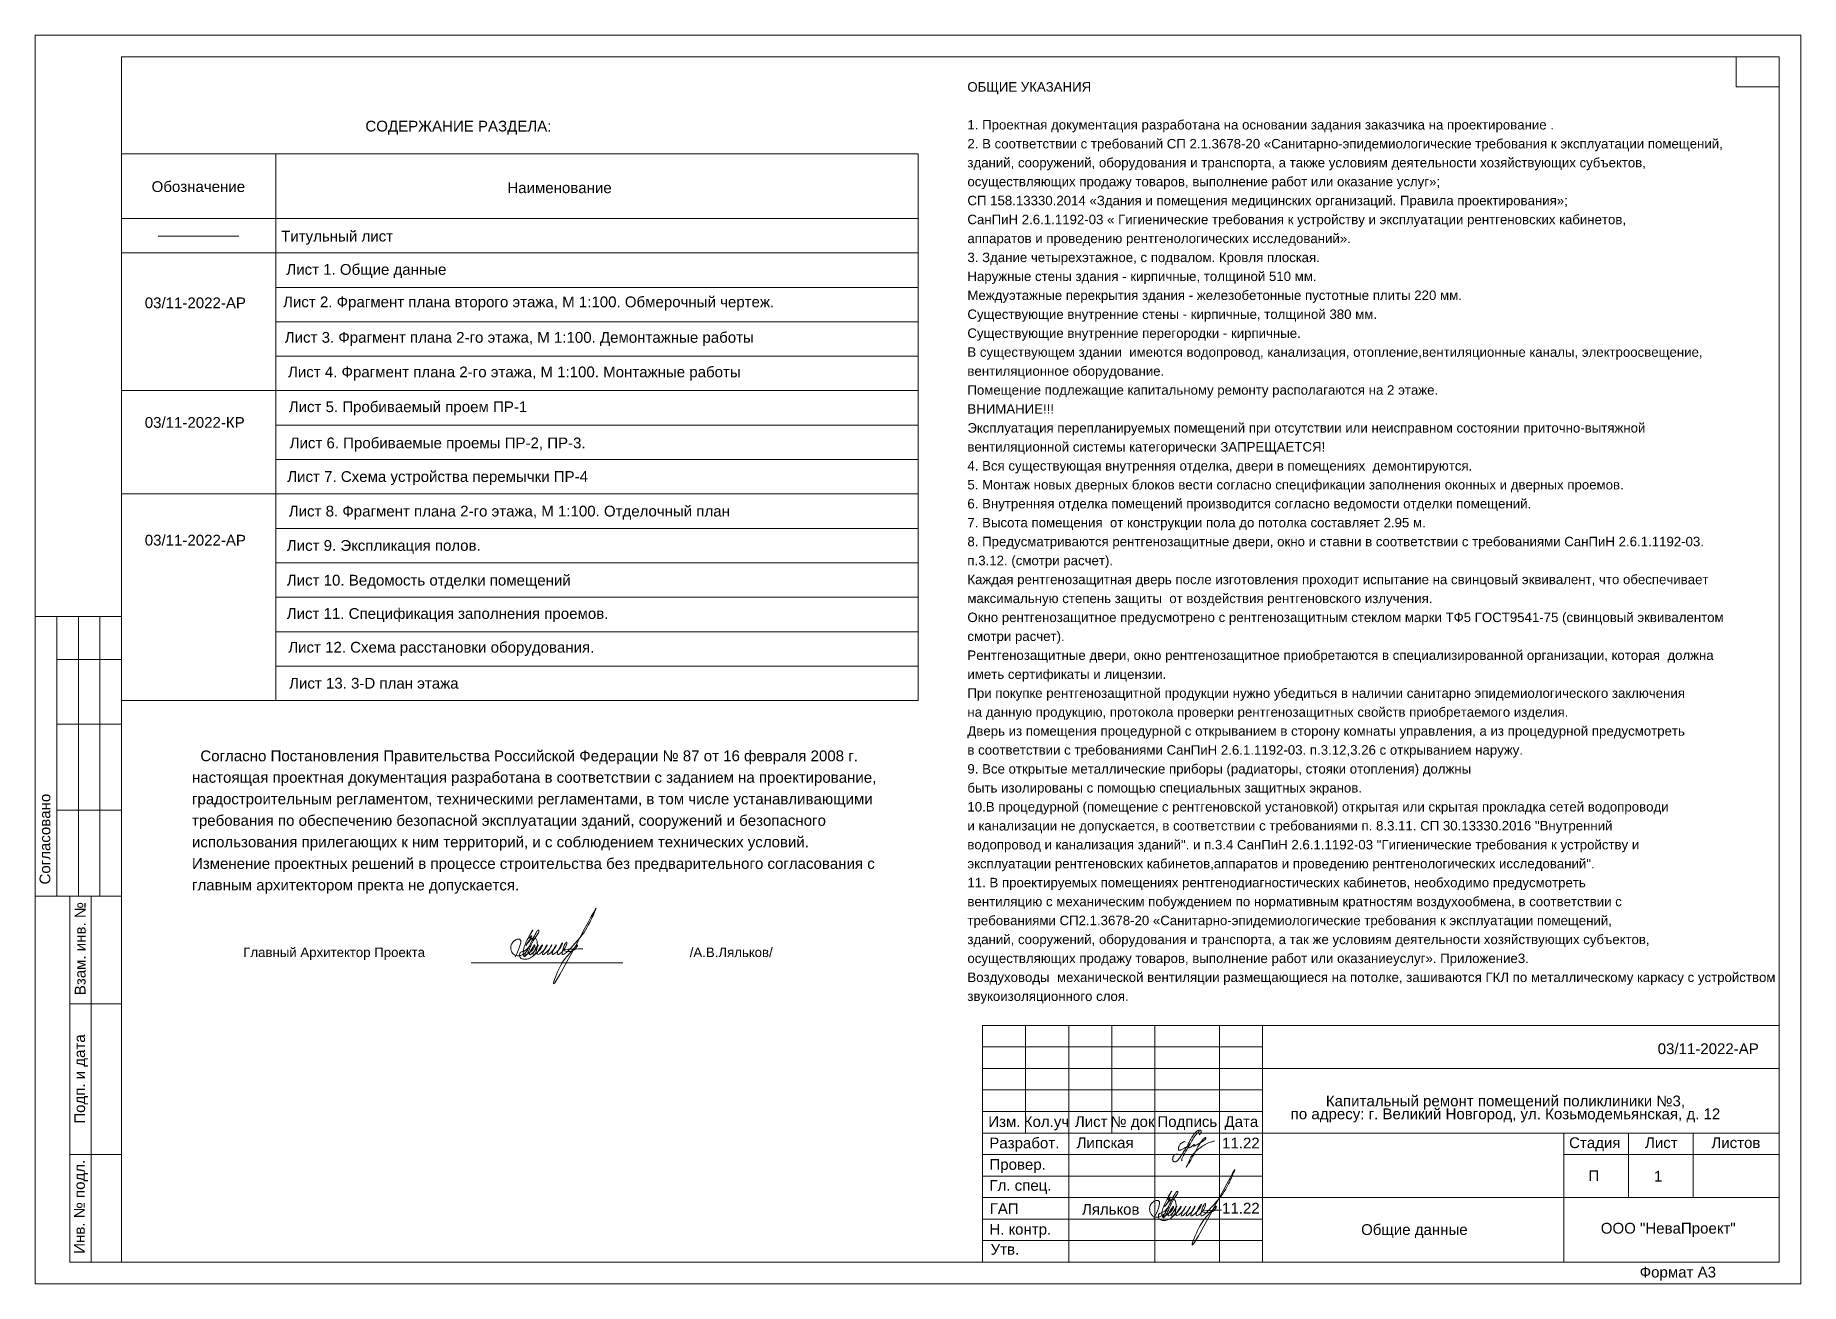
# Model space of a CAD drawing. Header units: metres. Extents: x 14591 to 15202, y 5442 to 5571.
# Drawn here: x 14635.02 to 14676.02, y 5478.8 to 5507.8 of the extents above; entities that cross this region are included whole.
import ezdxf
from ezdxf.enums import TextEntityAlignment as Align

# ---------------------------------------------------------------- set-up
doc = ezdxf.new("R2010")
doc.units = ezdxf.units.M
doc.header["$MEASUREMENT"] = 0
for name, color, linetype, lineweight in [('Level 1', 7, 'Continuous', 0), ('Level 17', 7, 'Continuous', 0), ('Level 50', 7, 'Continuous', 0), ('Level 63', 7, 'Continuous', 0), ('ВК', 7, 'Continuous', 0)]:
    doc.layers.add(name, color=color, linetype=linetype, lineweight=lineweight)
doc.styles.add('ARIAL', font='arial.ttf')
doc.styles.add('Style-Arial', font='arial.ttf')
doc.styles.add('Style-Arial Narrow', font='ARIALN.TTF')

msp = doc.modelspace()

# ---------------------------------------------------------------- texts
at = {"color": 7, "linetype": 'Continuous', "lineweight": 0, "style": 'Style-Arial'}
for s, p in [('03/11-2022-АР', (14637.56632232, 5501.58340388)), ('03/11-2022-КР', (14637.56632232, 5498.80534391)), ('03/11-2022-АР', (14637.56632232, 5496.0701002))]:
    msp.add_text(s, height=0.25, dxfattribs=at).set_placement(p, align=Align.MIDDLE_LEFT)
msp.add_text('03/11-2022-АР', height=0.25, dxfattribs=at).set_placement((14672.70217823, 5484.38243262), align=Align.TOP_LEFT)
msp.add_text('Липская', height=0.25, dxfattribs=at).set_placement((14659.86828295, 5482.19799699), align=Align.TOP_CENTER)
at = {"color": 18, "linetype": 'Continuous', "lineweight": 13, "true_color": 0x000000, "style": 'ARIAL'}
for s, p in [('11.22', (14663.02183308, 5482.19016211)), ('П', (14671.22213622, 5481.43308009)), ('11.22', (14663.02183308, 5480.67770663))]:
    msp.add_text(s, height=0.25, dxfattribs=at).set_placement(p, align=Align.TOP_CENTER)
at = {"color": 7, "lineweight": 13, "style": 'Style-Arial'}
for s, p in [('1', (14672.61776328, 5481.42212319)), ('Ляльков', (14659.33040353, 5480.6511293))]:
    msp.add_text(s, height=0.25, dxfattribs=at).set_placement(p, align=Align.TOP_LEFT)
at = {"color": 7, "linetype": 'Continuous', "lineweight": 13, "char_height": 0.25, "attachment_point": 5, "line_spacing_factor": 0.6, "style": 'Style-Arial'}
for s, insert in [('Лист 2. Фрагмент плана второго этажа, М 1:100. Обмерочный чертеж.', (14646.48045637, 5501.56805554)), ('Лист 3. Фрагмент плана 2-го этажа, М 1:100. Демонтажные работы ', (14646.26450878, 5500.7439727)), ('Лист 4. Фрагмент плана 2-го этажа, М 1:100. Монтажные работы ', (14646.14882258, 5499.94052387)), ('Лист 5. Пробиваемый проем ПР-1', (14643.67892208, 5499.13208966)), ('Лист 6. Пробиваемые проемы ПР-2, ПР-3.', (14644.367255, 5498.29191738)), ('Лист 7. Схема устройства перемычки ПР-4', (14644.367255, 5497.51103263)), ('Лист 8. Фрагмент плана 2-го этажа, М 1:100. Отделочный план', (14646.03313637, 5496.70770828)), ('Лист 9. Экспликация полов. ', (14643.11636752, 5495.91159244)), ('Лист 10. Ведомость отделки помещений', (14644.16277401, 5495.10485157)), ('\\pt10.5;Лист 11. Спецификация заполнения проемов. ', (14644.59796319, 5494.32910013)), ('Лист 12. Схема расстановки оборудования.', (14644.45252911, 5493.54554596)), ('Лист 13. 3-D план этажа ', (14642.88580734, 5492.74554596)), ('Общие данные', (14667.05212345, 5480.01941615))]:
    msp.add_mtext(s, dxfattribs=dict(at, insert=insert))
at = {"linetype": 'Continuous', "lineweight": 0, "insert": (14669.16724061, 5482.85608411), "char_height": 0.25, "attachment_point": 5, "line_spacing_factor": 0.72, "style": 'Style-Arial'}
msp.add_mtext('Капитальный ремонт помещений поликлиники №3, \\Pпо адресу: г. Великий Новгород, ул. Козьмодемьянская, д. 12', dxfattribs=at)
at = {"layer": 'Level 1', "color": 7, "linetype": 'Continuous', "lineweight": 0, "style": 'Style-Arial'}
for s, height, p in [('СОДЕРЖАНИЕ РАЗДЕЛА:', 0.25, (14642.69011703, 5505.81355228)), ('Главный Архитектор Проекта                                                                        /А.В.Ляльков/', 0.22, (14639.85246901, 5486.60615391))]:
    msp.add_text(s, height=height, dxfattribs=at).set_placement(p, align=Align.TOP_LEFT)
at = {"layer": 'Level 1', "color": 7, "linetype": 'Continuous', "lineweight": 13}
for s, insert, char_height, attachment_point, line_spacing_factor, style in [('ОБЩИЕ УКАЗАНИЯ\\P\\P1. Проектная документация разработана на основании задания заказчика на проектирование .\\P2. В соответствии с \\C250;\\c0;требований СП 2.1.3678-20 «Санитарно-эпидемиологические требования к эксплуатации помещений, \\Pзданий, сооружений, оборудования и транспорта, а также условиям деятельности хозяйствующих субъектов, \\Pосуществляющих продажу товаров, выполнение работ или оказание услуг»; \\PСП 158.13330.2014 «Здания и помещения медицинских организаций. Правила проектирования»; \\PСанПиН 2.6.1.1192-03 « Гигиенические требования к устройству и эксплуатации рентгеновских кабинетов, \\Pаппаратов и проведению рентгенологических исследований».\\P\\C7;3. Здание четырехэтажное, с подвалом. Кровля плоская.\\PНаружные стены здания - кирпичные, толщиной 510 мм.\\PМеждуэтажные перекрытия здания - железобетонные пустотные плиты 220 мм. \\PСуществующие внутренние стены - кирпичные, толщиной 380 мм.\\PСуществующие внутренние перегородки - кирпичные.\\PВ существующем здании  имеются водопровод, канализация, отопление,вентиляционные каналы, электроосвещение, \\Pвентиляционное оборудование.\\PПомещение подлежащие капитальному ремонту располагаются на 2 этаже.\\PВНИМАНИЕ!!!\\PЭксплуатация перепланируемых помещений при отсутствии или неисправном состоянии приточно-вытяжной \\Pвентиляционной системы категорически ЗАПРЕЩАЕТСЯ!\\P4. Вся существующая внутренняя отделка, двери в помещениях  демонтируются.\\P5. Монтаж новых дверных блоков вести согласно спецификации заполнения оконных и дверных проемов.\\P6. Внутренняя отделка помещений производится согласно ведомости отделки помещений.\\P7. Высота помещения  от конструкции пола до потолка составляет 2.95 м.\\P8. Предусматриваются рентгенозащитные двери, окно и ставни в соответствии с требованиями СанПиН 2.6.1.1192-03.  \\Pп.3.12. (смотри расчет).\\PКаждая рентгенозащитная дверь после изготовления проходит испытание на свинцовый эквивалент, что обеспечивает \\Pмаксимальную степень защиты  от воздействия рентгеновского излучения.\\PОкно рентгенозащитное предусмотрено с рентгенозащитным стеклом марки ТФ5 ГОСТ9541-75 (свинцовый эквивалентом \\Pсмотри расчет).\\PРентгенозащитные двери, окно рентгенозащитное приобретаются в специализированной организации, которая  должна \\Pиметь сертификаты и лицензии.\\PПри покупке рентгенозащитной продукции нужно убедиться в наличии санитарно эпидемиологического заключения \\Pна данную продукцию, протокола проверки рентгенозащитных свойств приобретаемого изделия.\\PДверь из помещения процедурной с открыванием в сторону комнаты управления, а из процедурной предусмотреть  \\Pв соответствии с требованиями СанПиН 2.6.1.1192-03. п.3.12,3.26 с открыванием наружу.\\P9. Все открытые металлические приборы (радиаторы, стояки отопления) должны \\Pбыть изолированы с помощью специальных защитных экранов.\\P10.В процедурной (помещение с рентгеновской установкой) открытая или скрытая прокладка сетей водопроводи \\Pи канализации не допускается, в соответствии с требованиями п. 8.3.11. СП 30.13330.2016 "Внутренний \\Pводопровод и канализация зданий". и п.3.4 СанПиН 2.6.1.1192-03 "Гигиенические требования к устройству и \\Pэксплуатации рентгеновских кабинетов,аппаратов и проведению рентгенологических исследований". \\P11. \\C250;\\c0;В проектируемых помещениях рентгенодиагностических кабинетов, необходимо предусмотреть\\Pвентиляцию с механическим побуждением по нормативным кратностям воздухообмена, в соответствии с \\Pтребованиями СП2.1.3678-20 «Санитарно-эпидемиологические требования к эксплуатации помещений, \\Pзданий, сооружений, оборудования и транспорта, а так же условиям деятельности хозяйствующих субъектов, \\Pосуществляющих продажу товаров, выполнение работ или оказаниеуслуг». Приложение3. \\PВоздуховоды  механической вентиляции размещающиеся на потолке, зашиваются ГКЛ по металлическому каркасу с устройством\\Pзвукоизоляционного слоя.\\P', (14656.67091025, 5506.7105933), 0.22, 1, 1.2, 'Style-Arial'), ('\\fArial|b0|i0|c204204|p39;Обозначение', (14638.81078142, 5504.28179343), 0.25, 5, 0.6, 'Style-Arial Narrow'), ('\\fArial|b0|i0|c204204|p39;Наименование', (14647.19778583, 5504.2553031), 0.25, 5, 0.6, 'Style-Arial Narrow'), ('\\fArial|b0|i0|c204204|p39;Титульный лист', (14642.03294497, 5503.09567495), 0.25, 5, 0.6, 'Style-Arial Narrow'), ('  Согласно Постановления Правительства Российской Федерации № 87 от 16 февраля 2008 г.\\Pнастоящая проектная документация разработана в соответствии с заданием на проектирование, \\Pградостроительным регламентом, техническими регламентами, в том числе устанавливающими \\Pтребования по обеспечению безопасной эксплуатации зданий, сооружений и безопасного \\Pиспользования прилегающих к ним территорий, и с соблюдением технических условий.\\PИзменение проектных решений в процессе строительства без предварительного согласования с \\Pглавным архитектором пректа не допускается.', (14638.66278513, 5491.18525175), 0.25, 1, 1.2, 'Style-Arial')]:
    msp.add_mtext(s, dxfattribs=dict(at, insert=insert, char_height=char_height, attachment_point=attachment_point, line_spacing_factor=line_spacing_factor, style=style))
at = {"layer": 'Level 17', "color": 7, "linetype": 'Continuous', "lineweight": 0, "insert": (14642.71250491, 5502.32327169), "char_height": 0.25, "attachment_point": 5, "line_spacing_factor": 0.6, "style": 'Style-Arial'}
msp.add_mtext('Лист 1. Общие данные', dxfattribs=at)

# ---------------------------------------------------------------- blocks, each defined once
blk = doc.blocks.new('*U150')
at = {"layer": 'Level 50', "color": 7, "linetype": 'Continuous', "lineweight": 0}
for p, q in [((-20.487, 14.5), (20.513, 14.5)), ((-20.487, -14.5), (-20.487, 14.5)), ((20.513, 14.5), (20.513, -14.5)), ((20.513, -14.5), (-20.487, -14.5))]:
    blk.add_line(p, q, dxfattribs=at)
at = {"layer": 'Level 50', "color": 7, "linetype": 'Continuous', "lineweight": 13}
for p, q in [((-18.487, 14), (20.013, 14)), ((-18.487, 14), (-18.487, -14)), ((19.013, 14), (19.013, 13.3)), ((20.013, 14), (20.013, -14)), ((19.013, 13.3), (20.013, 13.3)), ((-18.926, -14), (20.013, -14))]:
    blk.add_line(p, q, dxfattribs=at)
at = {"layer": 'Level 63', "color": 7, "linetype": 'Continuous', "lineweight": 13}
for p, q in [((-20.487, 1), (-18.487, 1)), ((-20.487, 1), (-20.487, -5.5)), ((-19.987, 1), (-19.987, -5.5)), ((-19.487, 1), (-19.487, -5.5)), ((-18.987, 1), (-18.987, -5.5)), ((-19.987, 0), (-18.487, 0)), ((-19.987, -1.5), (-18.487, -1.5)), ((-19.987, -3.5), (-18.487, -3.5)), ((-20.487, -5.5), (-18.487, -5.5)), ((-19.687, -5.5), (-18.487, -5.5)), ((-19.187, -14), (-19.187, -5.5)), ((-19.687, -8), (-18.487, -8)), ((1.513, -8.5), (20.013, -8.5)), ((1.513, -8.5), (1.513, -14)), ((2.513, -8.5), (2.513, -11)), ((3.513, -8.5), (3.513, -14)), ((4.513, -8.5), (4.513, -11)), ((5.513, -8.5), (5.513, -14)), ((7.013, -8.5), (7.013, -14)), ((8.013, -8.5), (8.013, -14)), ((8.013, -9.5), (20.013, -9.5)), ((1.513, -10.5), (8.013, -10.5)), ((1.513, -11), (8.013, -11)), ((8.013, -11), (20.013, -11)), ((-19.687, -11.5), (-18.487, -11.5)), ((15.013, -11.5), (20.013, -11.5)), ((8.013, -12.5), (20.013, -12.5))]:
    blk.add_line(p, q, dxfattribs=at)
at = {"layer": 'Level 63', "color": 7, "linetype": 'Continuous', "lineweight": 0}
for p, q in [((1.513, -9), (8.013, -9)), ((1.513, -9.5), (8.013, -9.5)), ((1.513, -10), (8.013, -10)), ((1.513, -11.5), (8.013, -11.5)), ((1.513, -12), (8.013, -12)), ((1.513, -12.5), (8.013, -12.5)), ((1.513, -13), (8.013, -13)), ((1.513, -13.5), (8.013, -13.5))]:
    blk.add_line(p, q, dxfattribs=at)
at = {"layer": 'Level 63', "color": 7, "linetype": 'Continuous', "lineweight": 13, "flags": 128}
for points in [[(-18.487, -14), (-19.687, -14), (-19.687, -5.5)], [(15.013, -11), (15.013, -14)], [(16.513, -11), (16.513, -12.5)], [(18.013, -11), (18.013, -12.5)]]:
    blk.add_lwpolyline(points, dxfattribs=at)
at = {"layer": 'Level 63', "color": 7, "linetype": 'Continuous', "lineweight": 0, "style": 'Style-Arial'}
for s, p in [('Согласовано', (-20.263, -4.173)), ('Взам. инв. №', (-19.445, -6.716)), ('Подп. и дата', (-19.457, -9.745)), ('Инв. № подл.', (-19.462, -12.713))]:
    blk.add_text(s, height=0.25002, rotation=90, dxfattribs=at).set_placement(p, align=Align.MIDDLE_CENTER)
for s, p in [('Изм.', (2.02, -10.735)), ('Кол.уч', (2.997, -10.735)), ('Лист', (4.036, -10.735)), ('№ док', (4.994, -10.735)), ('Подпись', (6.268, -10.735)), ('Дата', (7.524, -10.735)), ('Разработ.', (2.482, -11.231)), ('Стадия', (15.731, -11.225)), ('Лист', (17.276, -11.225)), ('Листов', (19.009, -11.225)), ('Провер.', (2.327, -11.729)), ('Гл. спец.', (2.393, -12.216)), ('ГАП', (2.014, -12.757)), ('Н. контр.', (2.388, -13.235)), ('ООО "НеваПроект"', (17.436, -13.211)), ('Утв.', (2.032, -13.702)), ('Формат А3', (17.66, -14.231))]:
    blk.add_text(s, height=0.25, dxfattribs=at).set_placement(p, align=Align.MIDDLE_CENTER)
blk = doc.blocks.new('формат_А3')
at = {"layer": 'Level 50', "color": 7, "linetype": 'Continuous', "lineweight": 13}
blk.add_blockref('*U150', (20.487, -14.5), dxfattribs=at)
blk = doc.blocks.new('*U194')
at = {"layer": 'Level 1', "color": 5, "linetype": 'Continuous', "lineweight": 0}
for points, knots in [([(0.306, 0.776), (0.338, 0.808), (0.397, 0.875), (0.429, 0.933), (0.429, 0.965), (0.42, 1.007), (0.389, 1.038), (0.332, 1.045), (0.263, 1.027), (0.213, 1.007), (0.118, 0.929), (0.06, 0.874), (-0.031, 0.753), (-0.11, 0.623), (-0.214, 0.445), (-0.303, 0.264), (-0.383, 0.11), (-0.478, -0.059), (-0.639, -0.303), (-0.752, -0.465), (-0.872, -0.638), (-0.988, -0.735), (-1.017, -0.735), (-1.061, -0.743), (-1.139, -0.715), (-1.158, -0.689), (-1.176, -0.645), (-1.176, -0.576), (-1.169, -0.519), (-1.149, -0.433), (-1.081, -0.354), (-1.035, -0.336), (-0.993, -0.308), (-0.956, -0.297), (-0.92, -0.293), (-0.909, -0.307), (-0.916, -0.318)], [0, 0, 0, 0, 0.032258, 0.064516, 0.096774, 0.129032, 0.16129, 0.193548, 0.225806, 0.258065, 0.290323, 0.322581, 0.354839, 0.387097, 0.419355, 0.451613, 0.483871, 0.516129, 0.548387, 0.580645, 0.612903, 0.645161, 0.677419, 0.709677, 0.741935, 0.774194, 0.806452, 0.83871, 0.870968, 0.903226, 0.935484, 0.967742, 0.983871, 0.991935, 0.995968, 1, 1, 1, 1]), ([(0.324, 0.97), (0.325, 0.97), (0.327, 0.977), (0.319, 0.976), (0.313, 0.973), (0.304, 0.967), (0.289, 0.95), (0.206, 0.881), (0.152, 0.82), (0.093, 0.753), (-0.006, 0.617), (-0.174, 0.288), (-0.312, 0.065), (-0.539, -0.325), (-0.642, -0.514), (-0.687, -0.643), (-0.64, -0.686)], [0, 0, 0, 0, 0.005306, 0.009091, 0.012718, 0.03509, 0.04357, 0.143713, 0.287425, 0.431138, 0.57485, 0.718563, 0.862275, 0.934132, 0.97006, 1, 1, 1, 1])]:
    blk.add_open_spline(points, degree=3, knots=knots, dxfattribs=at)
blk.add_open_spline([(-0.466, 0.375), (-0.477, 0.405), (-0.522, 0.405), (-0.564, 0.389), (-0.626, 0.36), (-0.677, 0.321), (-0.751, 0.252), (-0.803, 0.178), (-0.835, 0.121), (-0.851, 0.046), (-0.851, -0.036), (-0.83, -0.076), (-0.798, -0.084), (-0.77, -0.084), (-0.711, -0.062), (-0.657, -0.037), (-0.529, 0.033), (-0.308, 0.141), (-0.219, 0.237), (-0.169, 0.317), (-0.193, 0.317), (-0.298, 0.134), (-0.31, 0.076), (-0.31, 0.056), (-0.266, 0.056), (-0.23, 0.056), (-0.158, 0.094), (-0.083, 0.14), (-0.024, 0.179), (0.022, 0.211), (0.057, 0.251), (0.057, 0.266), (0.032, 0.232), (0.004, 0.173), (-0.002, 0.145), (0.03, 0.145), (0.108, 0.188), (0.241, 0.256), (0.325, 0.302), (0.438, 0.365), (0.547, 0.44), (0.612, 0.48), (0.654, 0.521), (0.679, 0.566), (0.679, 0.617), (0.679, 0.634), (0.648, 0.626), (0.594, 0.589), (0.512, 0.517), (0.448, 0.428), (0.37, 0.31), (0.317, 0.235), (0.239, 0.11), (0.158, -0.046), (0.088, -0.178), (-0.026, -0.403), (-0.22, -0.74), (-0.324, -0.893), (-0.414, -0.996), (-0.414, -1.046), (-0.377, -1.018), (-0.317, -0.817), (-0.236, -0.634), (-0.15, -0.464), (-0.087, -0.376), (0.011, -0.254), (0.138, -0.127), (0.215, -0.06), (0.339, 0.033), (0.462, 0.119), (0.577, 0.204), (0.723, 0.281), (0.876, 0.347), (1.008, 0.391), (1.08, 0.409), (1.176, 0.43)], degree=3, dxfattribs=at)

# ---------------------------------------------------------------- linework, layer by layer
at = {"color": 7, "linetype": 'Continuous', "lineweight": 13}
for p, q in [((14640.61127922, 5505.04343443), (14640.61127922, 5492.34343443)), ((14655.52377904, 5505.04343443), (14655.52377904, 5492.34343443))]:
    msp.add_line(p, q, dxfattribs=at)
at = {"color": 5, "linetype": 'Continuous', "lineweight": 0}
for points in [[(14646.16844602, 5486.38681131), (14646.27111142, 5486.62162913), (14646.29629478, 5486.71561469), (14646.29629478, 5486.7688186), (14646.26506744, 5486.80004594), (14646.21578717, 5486.80004594), (14646.1384409, 5486.75539005), (14646.08368838, 5486.68560172), (14646.06923671, 5486.64521339), (14646.06923671, 5486.57659678), (14646.0862842, 5486.51297468), (14646.12912108, 5486.45227704), (14646.17838304, 5486.42383563), (14646.24514566, 5486.41269251), (14646.31319782, 5486.43092703), (14646.37167393, 5486.45752316), (14646.41178097, 5486.48852294), (14646.48314474, 5486.61212862), (14646.54933865, 5486.74819212), (14646.60306412, 5486.8586199), (14646.65929356, 5486.95601213), (14646.69650702, 5487.00817305), (14646.71387108, 5487.01282574), (14646.72056457, 5486.98784529), (14646.70955253, 5486.94674779), (14646.67707969, 5486.90190759), (14646.48585271, 5486.53347697), (14646.42508471, 5486.42822371), (14646.37957039, 5486.40194601), (14646.367397, 5486.42303095), (14646.36174367, 5486.44412944), (14646.35425155, 5486.51960013), (14646.3873752, 5486.64321927), (14646.48221728, 5486.84991235), (14646.58047945, 5487.02010741), (14646.48342573, 5486.82279459), (14646.54656816, 5486.87838769), (14646.41779594, 5486.65534767), (14646.51854631, 5486.78587183), (14646.59271731, 5486.82869448), (14646.64896316, 5486.81362345), (14646.67576178, 5486.7534949), (14646.68367214, 5486.65657439), (14646.61289302, 5486.43375441), (14646.52512579, 5486.36946562), (14646.46056679, 5486.34253235), (14646.3613618, 5486.33878025), (14646.29258332, 5486.36794135), (14646.28006845, 5486.38961774), (14646.27251215, 5486.44023234), (14646.28628005, 5486.49161483), (14646.36199555, 5486.51919911), (14646.51489792, 5486.65617249), (14646.39940411, 5486.428944), (14646.45886235, 5486.46327224), (14646.61309969, 5486.61750957), (14646.62521874, 5486.66273851), (14646.50005142, 5486.44594234), (14646.63301675, 5486.54692789), (14646.70137394, 5486.66983761), (14646.5840192, 5486.43680977), (14646.74588626, 5486.56440705), (14646.80434397, 5486.66983761), (14646.68113798, 5486.45225974), (14646.84724888, 5486.55826665), (14646.91372713, 5486.66983761), (14646.80393334, 5486.44998673), (14646.97380595, 5486.58648157), (14647.02131707, 5486.66983761), (14646.91970054, 5486.4531869), (14647.11729207, 5486.64522835), (14647.12216229, 5486.65744407), (14647.02369405, 5486.46513564), (14647.26785255, 5486.69209652), (14647.27051776, 5486.70204325), (14647.14643396, 5486.46158179), (14647.36550431, 5486.69218862), (14647.36550431, 5486.72113369), (14647.25629542, 5486.47329677), (14647.55655026, 5486.69815332), (14647.90060903, 5487.19123054), (14648.03556402, 5487.48175091), (14647.05806405, 5485.78867129), (14647.24117661, 5486.22065192), (14647.46591171, 5486.51124377), (14647.61905375, 5486.66438582), (14647.56343628, 5486.56805353), (14647.293371, 5486.53568374), (14647.73607014, 5486.57824771)], [(14661.00338135, 5480.31748939), (14661.10604676, 5480.55230721), (14661.13123011, 5480.64629277), (14661.13123011, 5480.69949668), (14661.10000277, 5480.73072402), (14661.0507225, 5480.73072402), (14660.97337623, 5480.68606813), (14660.91862371, 5480.61627981), (14660.90417204, 5480.57589147), (14660.90417204, 5480.50727486), (14660.92121953, 5480.44365277), (14660.96405642, 5480.38295512), (14661.01331837, 5480.35451371), (14661.08008099, 5480.34337059), (14661.14813315, 5480.36160511), (14661.20660926, 5480.38820124), (14661.2467163, 5480.41920102), (14661.31808008, 5480.5428067), (14661.38427399, 5480.67887021), (14661.43799946, 5480.78929798), (14661.49422889, 5480.88669022), (14661.53144235, 5480.93885113), (14661.54880642, 5480.94350382), (14661.5554999, 5480.91852338), (14661.54448786, 5480.87742588), (14661.51201502, 5480.83258567), (14661.32078804, 5480.46415506), (14661.26002004, 5480.35890179), (14661.21450573, 5480.33262409), (14661.20233233, 5480.35370904), (14661.19667901, 5480.37480753), (14661.18918689, 5480.45027821), (14661.22231054, 5480.57389735), (14661.31715262, 5480.78059043), (14661.41541478, 5480.95078549), (14661.31836106, 5480.75347267), (14661.38150349, 5480.80906577), (14661.25273127, 5480.58602575), (14661.35348164, 5480.71654991), (14661.42765264, 5480.75937256), (14661.4838985, 5480.74430153), (14661.51069711, 5480.68417298), (14661.51860747, 5480.58725248), (14661.44782835, 5480.36443249), (14661.36006112, 5480.30014371), (14661.29550212, 5480.27321043), (14661.19629713, 5480.26945833), (14661.12751865, 5480.29861943), (14661.11500378, 5480.32029582), (14661.10744749, 5480.37091043), (14661.12121538, 5480.42229291), (14661.19693088, 5480.44987719), (14661.34983325, 5480.58685057), (14661.23433944, 5480.35962209), (14661.29379769, 5480.39395032), (14661.44803502, 5480.54818765), (14661.46015408, 5480.59341659), (14661.33498675, 5480.37662042), (14661.46795209, 5480.47760597), (14661.53630927, 5480.6005157), (14661.41895454, 5480.36748786), (14661.58082159, 5480.49508513), (14661.63927931, 5480.6005157), (14661.51607332, 5480.38293782), (14661.68218421, 5480.48894473), (14661.74866247, 5480.6005157), (14661.63886867, 5480.38066482), (14661.80874129, 5480.51715965), (14661.8562524, 5480.6005157), (14661.75463588, 5480.38386498), (14661.95222741, 5480.57590643), (14661.95709762, 5480.58812215), (14661.85862938, 5480.39581373), (14662.10278788, 5480.6227746), (14662.1054531, 5480.63272133), (14661.9813693, 5480.39225987), (14662.20043964, 5480.6228667), (14662.20043964, 5480.65181177), (14662.09123076, 5480.40397486), (14662.39148559, 5480.6288314), (14662.73554437, 5481.12190863), (14662.87049936, 5481.41242899), (14661.89299938, 5479.71934937), (14662.07611194, 5480.15133), (14662.30084704, 5480.44192185), (14662.45398909, 5480.5950639), (14662.39837162, 5480.49873161), (14662.12830633, 5480.46636183), (14662.57100548, 5480.50892579)]]:
    msp.add_spline(points, degree=3, dxfattribs=at)
at = {"layer": 'Level 1', "color": 7, "linetype": 'Continuous', "lineweight": 0}
msp.add_line((14645.14434569, 5486.25008245), (14648.66796814, 5486.25008245), dxfattribs=at)
at = {"layer": 'Level 17', "color": 7, "linetype": 'Continuous', "lineweight": 13}
msp.add_line((14637.87717516, 5503.12997372), (14639.74899677, 5503.12997372), dxfattribs=at)
at = {"layer": 'ВК', "color": 7, "lineweight": 13}
msp.add_line((14637.02377904, 5502.74343443), (14655.52377904, 5502.74343443), dxfattribs=at)
at = {"layer": 'ВК', "color": 7, "linetype": 'Continuous', "lineweight": 0}
for p, q in [((14640.61127922, 5501.94343443), (14655.52377904, 5501.94343443)), ((14640.61127922, 5501.14343443), (14655.52377904, 5501.14343443)), ((14640.61127922, 5500.34343443), (14655.52377904, 5500.34343443)), ((14637.02377904, 5499.54343443), (14655.52377904, 5499.54343443)), ((14640.61127922, 5498.74343443), (14655.52377904, 5498.74343443)), ((14640.61127922, 5497.94343443), (14655.52377904, 5497.94343443)), ((14637.02377904, 5497.14343443), (14655.52377904, 5497.14343443)), ((14640.61127922, 5496.34343443), (14655.52377904, 5496.34343443)), ((14640.61127922, 5495.54343443), (14655.52377904, 5495.54343443)), ((14640.61127922, 5494.74343443), (14655.52377904, 5494.74343443)), ((14640.61127922, 5493.94343443), (14655.52377904, 5493.94343443)), ((14640.61127922, 5493.14343443), (14655.52377904, 5493.14343443))]:
    msp.add_line(p, q, dxfattribs=at)
at = {"layer": 'ВК', "color": 7, "linetype": 'Continuous', "lineweight": 13}
msp.add_line((14637.02377904, 5492.34343443), (14655.52377904, 5492.34343443), dxfattribs=at)
at = {"layer": 'ВК', "color": 7, "linetype": 'Continuous', "lineweight": 13, "flags": 128}
for points in [[(14637.02377904, 5505.04343443), (14655.52377904, 5505.04343443)], [(14637.02377904, 5503.54343443), (14655.52377904, 5503.54343443)]]:
    msp.add_lwpolyline(points, dxfattribs=at)

# ---------------------------------------------------------------- block references
at = {"layer": 'Level 1', "color": 5, "linetype": 'Continuous', "lineweight": 0, "xscale": 0.4141646088358931, "yscale": 0.4141646088358931, "zscale": 0.4141646088358931}
msp.add_blockref('*U194', (14661.92500871, 5481.93346194), dxfattribs=at)
at = {"layer": 'Level 50', "color": 7, "linetype": 'Continuous', "lineweight": 13}
msp.add_blockref('формат_А3', (14635.02377904, 5507.79848889), dxfattribs=at)

msp.set_redraw_order([(e.dxf.handle, doc.entitydb.next_handle()) for e in msp.query("TEXT MTEXT ATTDEF DIMENSION ARC_DIMENSION")])  # texts and dimensions are drawn at this point

doc.saveas('drawing.dxf')
